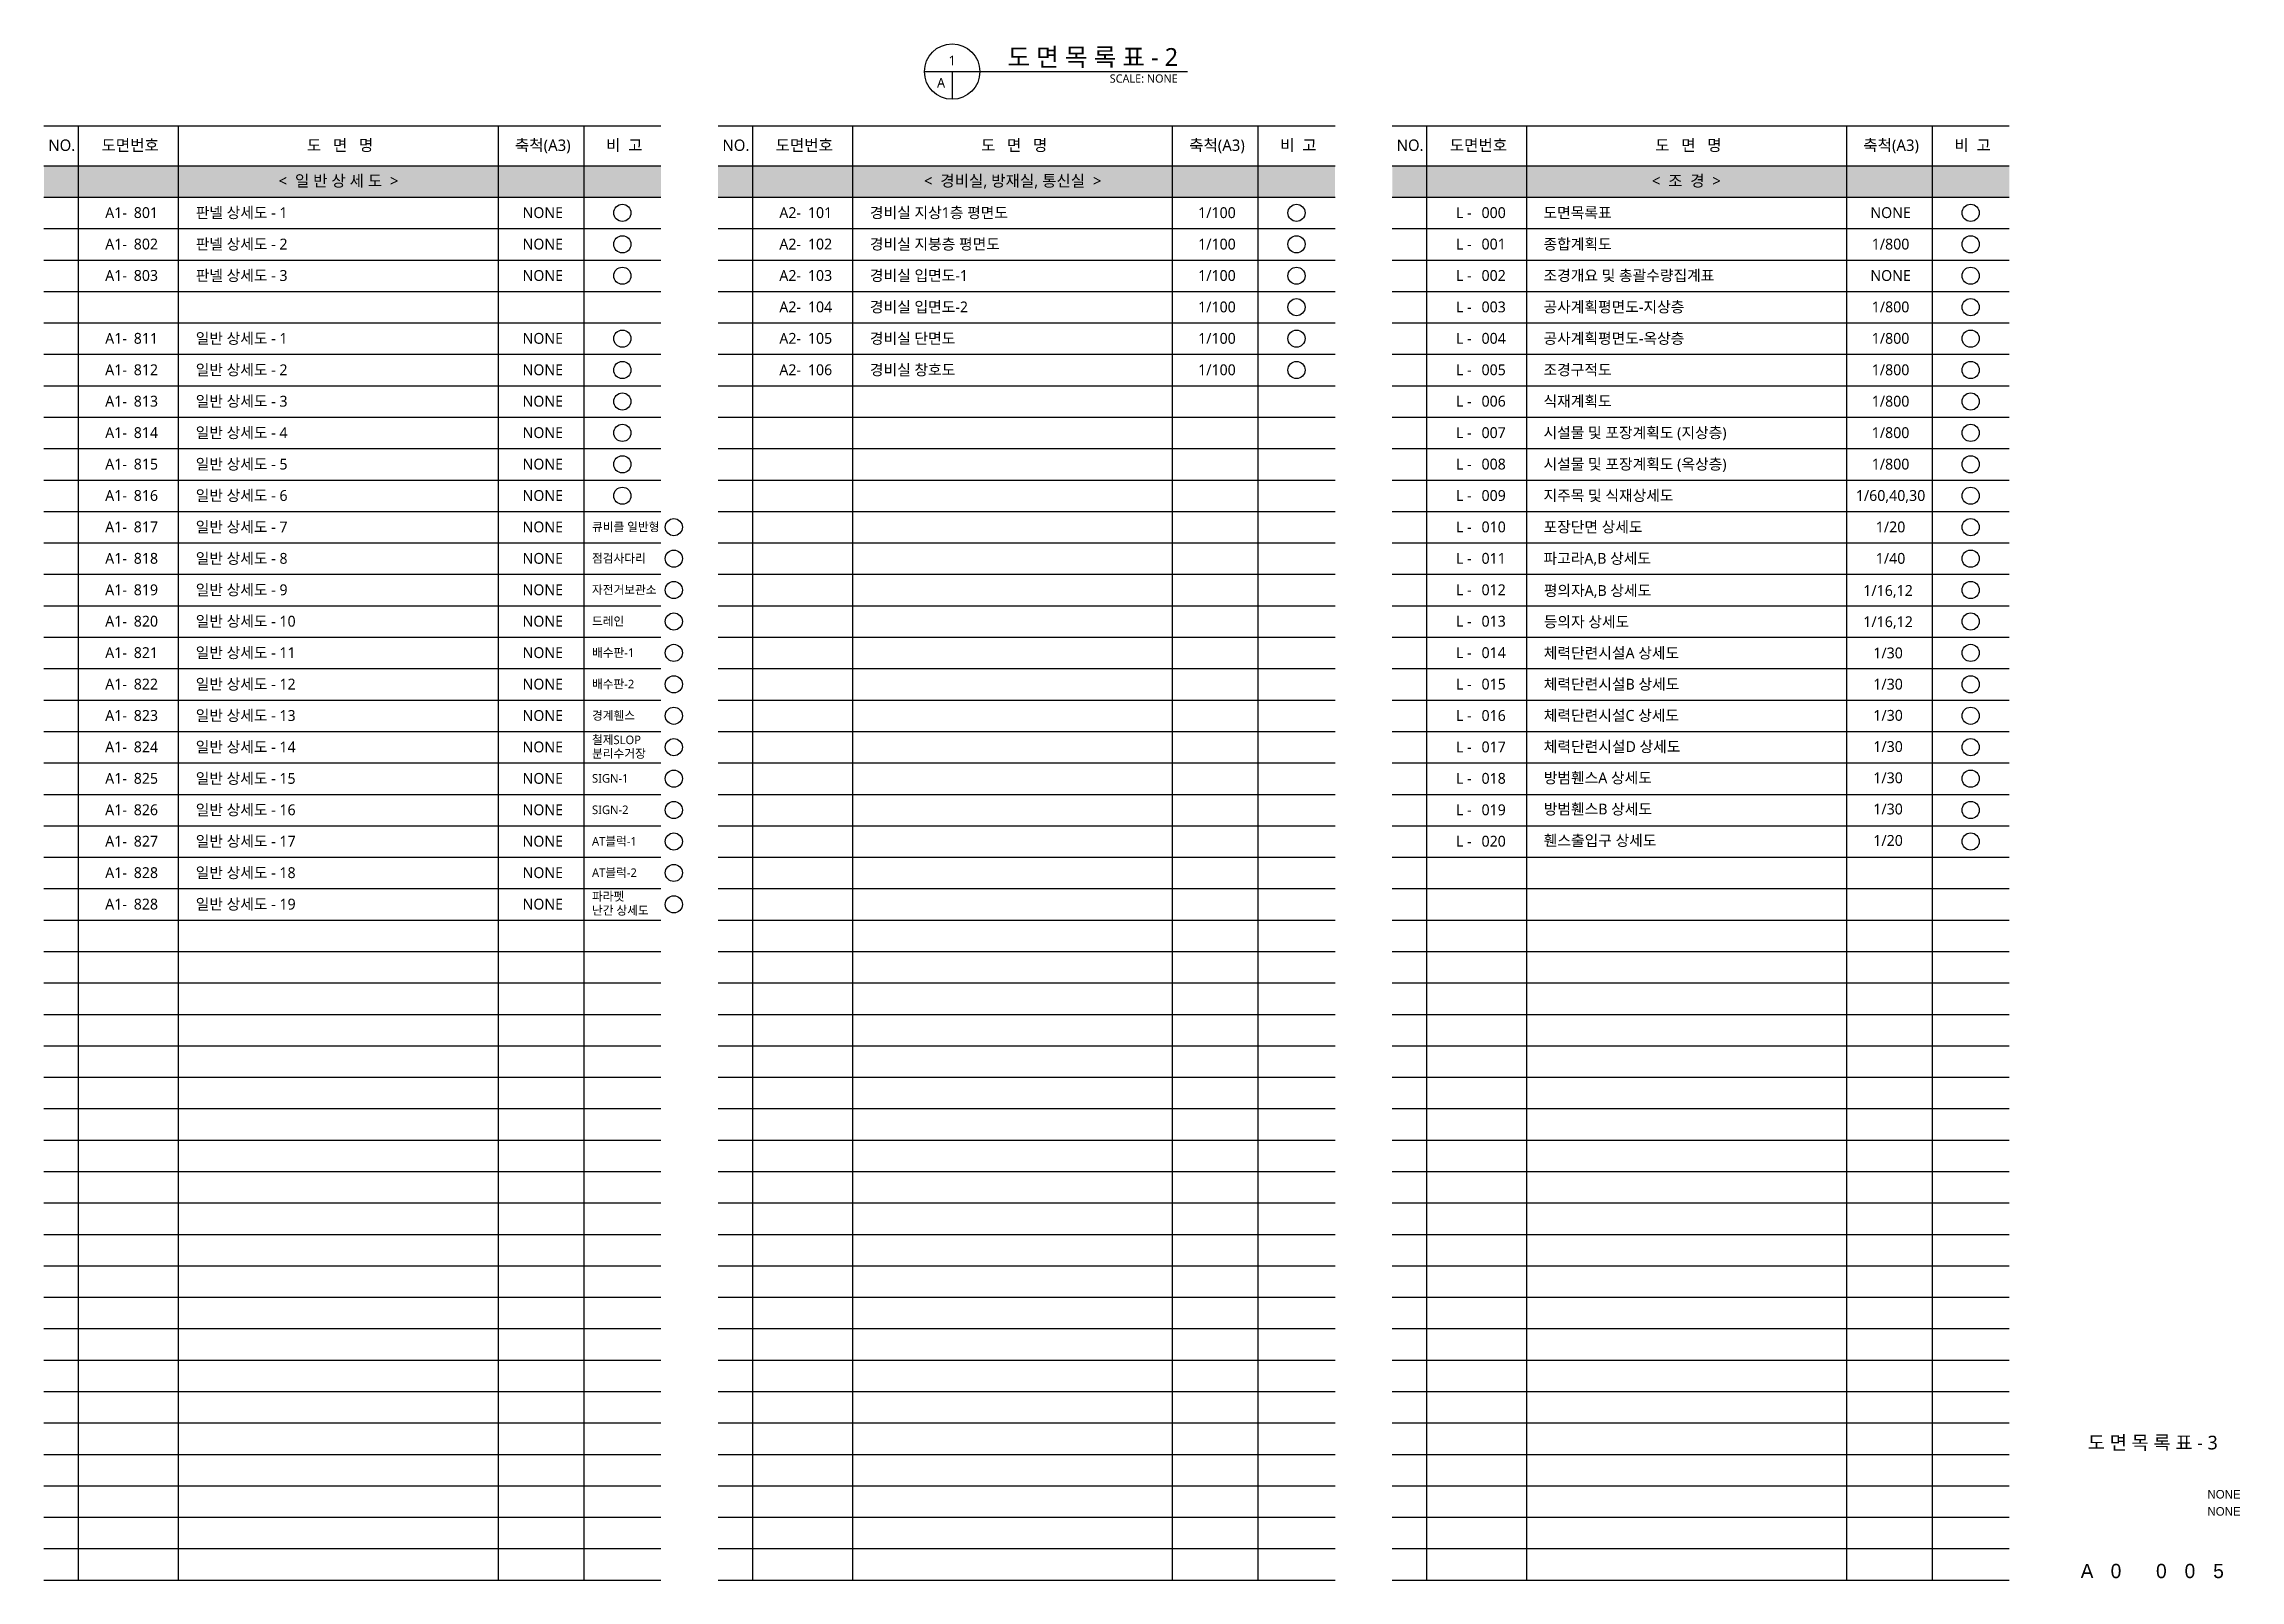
# Model space of a CAD drawing. Header units: millimetres. Extents: x 15575 to 1220811, y 9000 to 277818.
# Drawn here: x 836575 to 1220811, y 9000 to 277818 of the extents above; entities that cross this region are included whole.
import ezdxf
from ezdxf.enums import TextEntityAlignment as Align

# ---------------------------------------------------------------- set-up
doc = ezdxf.new("R2010")
doc.units = ezdxf.units.MM
doc.header["$LTSCALE"] = 1200
doc.header["$MEASUREMENT"] = 0
for name, color, linetype in [('CHART', 7, 'CONTINUOUS'), ('HAT', 253, 'CONTINUOUS'), ('SYM', 7, 'CONTINUOUS'), ('TEXT', 3, 'CONTINUOUS'), ('TEXT-TITLE', 6, 'CONTINUOUS'), ('TEXT-기입', 6, 'CONTINUOUS')]:
    doc.layers.add(name, color=color, linetype=linetype)
doc.layers.add('CHECK', color=30, linetype='CONTINUOUS', plot=False)
doc.styles.add('CGS', font='cgse', dxfattribs={"bigfont": 'cgs'})
doc.styles.add('나눔바른고딕', font='NanumBarunGothic.ttf')

msp = doc.modelspace()

# ---------------------------------------------------------------- texts
at = {"layer": 'TEXT', "style": '나눔바른고딕'}
for s, height, p in [('도 면 목 록 표 - 2', 3151.52, (1005165, 273939)), ('평의자A,B 상세도', 1900, (1098987, 181211)), ('등의자 상세도', 1900, (1098987, 175749)), ('체력단련시설A 상세도', 1900, (1098987, 170287)), ('체력단련시설B 상세도', 1900, (1098987, 164825)), ('체력단련시설C 상세도', 1900, (1098987, 159363)), ('체력단련시설D 상세도', 1900, (1098987, 153901)), ('방범휀스A 상세도', 1900, (1098987, 148439)), ('방범휀스B 상세도', 1900, (1098987, 142976)), ('휀스출입구 상세도', 1900, (1098987, 137476))]:
    msp.add_text(s, height=height, dxfattribs=at).set_placement(p)
for s, p in [('1', (995478, 274909)), ('A', (993539, 271030))]:
    msp.add_text(s, height=1697, dxfattribs=at).set_placement(p, align=Align.MIDDLE)
msp.add_text('SCALE: NONE', height=1454.55, dxfattribs=at).set_placement((1034956, 272485), align=Align.TOP_RIGHT)
for s, height, p in [('도면번호', 2000, (851657, 260091)), ('도   면   명', 2000, (888382, 260091)), ('축척(A3)', 2000, (923857, 260091)), ('비  고', 2000, (938107, 260091)), ('도면번호', 2000, (969607, 260091)), ('도   면   명', 2000, (1006332, 260091)), ('축척(A3)', 2000, (1041807, 260091)), ('비  고', 2000, (1056057, 260091)), ('도면번호', 2000, (1087557, 260091)), ('도   면   명', 2000, (1124282, 260091)), ('축척(A3)', 2000, (1159757, 260091)), ('비  고', 2000, (1174007, 260091)), ('NO.', 2000, (839701, 260091)), ('NO.', 2000, (957651, 260091)), ('NO.', 2000, (1075601, 260091)), ('<  일 반 상 세 도  >', 2000, (888123, 253866)), ('<  경비실, 방재실, 통신실  >', 2000, (1006073, 253866)), ('<  조  경  >', 2000, (1123926, 253866)), ('NONE', 1900, (923857, 248291)), ('1/100', 1900, (1041807, 248291)), ('NONE', 1900, (1159660, 248291)), ('NONE', 1900, (923857, 242791)), ('1/100', 1900, (1041807, 242791)), ('1/800', 1900, (1159660, 242791)), ('NONE', 1900, (923857, 237291)), ('1/100', 1900, (1041807, 237291)), ('NONE', 1900, (1159660, 237291)), ('1/100', 1900, (1041807, 231791)), ('1/800', 1900, (1159660, 231791)), ('NONE', 1900, (923857, 226291)), ('1/100', 1900, (1041807, 226291)), ('1/800', 1900, (1159660, 226291)), ('NONE', 1900, (923857, 220791)), ('1/100', 1900, (1041807, 220791)), ('1/800', 1900, (1159660, 220791)), ('NONE', 1900, (923857, 215291)), ('1/800', 1900, (1159660, 215291)), ('NONE', 1900, (923857, 209791)), ('1/800', 1900, (1159660, 209791)), ('NONE', 1900, (923857, 204291)), ('1/800', 1900, (1159660, 204291)), ('NONE', 1900, (923857, 198791)), ('1/60,40,30', 1900, (1159660, 198791)), ('NONE', 1900, (923857, 193291)), ('1/20', 1900, (1159660, 193291)), ('NONE', 1900, (923857, 187791)), ('1/40', 1900, (1159660, 187791)), ('NONE', 1900, (923857, 182291)), ('NONE', 1900, (923857, 176791)), ('NONE', 1900, (923857, 171291)), ('NONE', 1900, (923857, 165791)), ('NONE', 1900, (923857, 160291)), ('NONE', 1900, (923857, 154791)), ('NONE', 1900, (923857, 149291)), ('NONE', 1900, (923857, 143791)), ('NONE', 1900, (923857, 138291)), ('NONE', 1900, (923857, 132791)), ('NONE', 1900, (923857, 127291))]:
    msp.add_text(s, height=height, dxfattribs=at).set_placement(p, align=Align.MIDDLE_CENTER)
at = {"layer": 'TEXT', "color": 6, "style": '나눔바른고딕'}
for s, p in [('A1-', (849189, 248291)), ('A2-', (967139, 248291)), ('L -', (1084993, 248291)), ('A1-', (849189, 242791)), ('A2-', (967139, 242791)), ('L -', (1084993, 242791)), ('A1-', (849189, 237291)), ('A2-', (967139, 237291)), ('L -', (1084993, 237291)), ('A2-', (967139, 231791)), ('L -', (1084993, 231791)), ('A1-', (849189, 226291)), ('A2-', (967139, 226291)), ('L -', (1084993, 226291)), ('A1-', (849189, 220791)), ('A2-', (967139, 220791)), ('L -', (1084993, 220791)), ('A1-', (849189, 215291)), ('L -', (1084993, 215291)), ('A1-', (849189, 209791)), ('L -', (1084993, 209791)), ('A1-', (849189, 204291)), ('L -', (1084993, 204291)), ('A1-', (849189, 198791)), ('L -', (1084993, 198791)), ('A1-', (849189, 193291)), ('L -', (1084993, 193291)), ('A1-', (849189, 187791)), ('L -', (1084993, 187791)), ('A1-', (849189, 182291)), ('L -', (1084993, 182291)), ('A1-', (849189, 176791)), ('L -', (1084993, 176791)), ('A1-', (849189, 171291)), ('L -', (1084993, 171291)), ('A1-', (849189, 165791)), ('L -', (1084993, 165791)), ('A1-', (849189, 160291)), ('L -', (1084993, 160291)), ('A1-', (849189, 154791)), ('L -', (1084993, 154791)), ('A1-', (849189, 149291)), ('L -', (1084993, 149291)), ('A1-', (849189, 143791)), ('L -', (1084993, 143791)), ('A1-', (849189, 138291)), ('L -', (1084993, 138291)), ('A1-', (849189, 132791)), ('A1-', (849189, 127291))]:
    msp.add_text(s, height=1900, dxfattribs=at).set_placement(p, align=Align.MIDDLE_CENTER)
at = {"layer": 'TEXT', "style": '나눔바른고딕'}
for s, height, p in [('801', 1900, (852293, 248295)), ('판넬 상세도 - 1', 1900, (863135, 248291)), ('101', 1900, (970243, 248295)), ('경비실 지상1층 평면도', 1900, (981085, 248291)), ('000', 1900, (1088096, 248295)), ('도면목록표', 1900, (1098938, 248291)), ('802', 1900, (852293, 242795)), ('판넬 상세도 - 2', 1900, (863135, 242791)), ('102', 1900, (970243, 242795)), ('경비실 지붕층 평면도', 1900, (981085, 242791)), ('001', 1900, (1088096, 242795)), ('종합계획도', 1900, (1098938, 242791)), ('803', 1900, (852293, 237295)), ('판넬 상세도 - 3', 1900, (863135, 237291)), ('103', 1900, (970243, 237295)), ('경비실 입면도-1', 1900, (981085, 237291)), ('002', 1900, (1088096, 237295)), ('조경개요 및 총괄수량집계표', 1900, (1098938, 237291)), ('104', 1900, (970243, 231795)), ('경비실 입면도-2', 1900, (981085, 231791)), ('003', 1900, (1088096, 231795)), ('공사계획평면도-지상층', 1900, (1098938, 231791)), ('811', 1900, (852293, 226295)), ('일반 상세도 - 1', 1900, (863135, 226291)), ('105', 1900, (970243, 226295)), ('경비실 단면도', 1900, (981085, 226291)), ('004', 1900, (1088096, 226295)), ('공사계획평면도-옥상층', 1900, (1098938, 226291)), ('812', 1900, (852293, 220795)), ('일반 상세도 - 2', 1900, (863135, 220791)), ('106', 1900, (970243, 220795)), ('경비실 창호도', 1900, (981085, 220791)), ('005', 1900, (1088096, 220795)), ('조경구적도', 1900, (1098938, 220791)), ('813', 1900, (852293, 215295)), ('일반 상세도 - 3', 1900, (863135, 215291)), ('006', 1900, (1088096, 215295)), ('식재계획도', 1900, (1098938, 215291)), ('814', 1900, (852293, 209795)), ('일반 상세도 - 4', 1900, (863135, 209791)), ('007', 1900, (1088096, 209795)), ('시설물 및 포장계획도 (지상층)', 1900, (1098938, 209791)), ('815', 1900, (852293, 204295)), ('일반 상세도 - 5', 1900, (863135, 204291)), ('008', 1900, (1088096, 204295)), ('시설물 및 포장계획도 (옥상층)', 1900, (1098938, 204291)), ('일반 상세도 - 6', 1900, (863135, 198791)), ('지주목 및 식재상세도', 1900, (1098938, 198791)), ('816', 1900, (852293, 198795)), ('009', 1900, (1088096, 198795)), ('817', 1900, (852293, 193295)), ('일반 상세도 - 7', 1900, (863135, 193291)), ('큐비클 일반형', 1500, (932466, 193291)), ('010', 1900, (1088096, 193295)), ('포장단면 상세도', 1900, (1098938, 193291)), ('818', 1900, (852293, 187795)), ('일반 상세도 - 8', 1900, (863135, 187791)), ('점검사다리', 1500, (932466, 187791)), ('011', 1900, (1088096, 187795)), ('파고라A,B 상세도', 1900, (1098938, 187791)), ('819', 1900, (852293, 182295)), ('일반 상세도 - 9', 1900, (863135, 182291)), ('자전거보관소', 1500, (932466, 182291)), ('012', 1900, (1088096, 182295)), ('820', 1900, (852293, 176795)), ('일반 상세도 - 10', 1900, (863135, 176791)), ('드레인', 1500, (932466, 176791)), ('013', 1900, (1088096, 176795)), ('821', 1900, (852293, 171295)), ('일반 상세도 - 11', 1900, (863135, 171291)), ('배수판-1', 1500, (932466, 171291)), ('014', 1900, (1088096, 171295)), ('822', 1900, (852293, 165795)), ('일반 상세도 - 12', 1900, (863135, 165791)), ('배수판-2', 1500, (932466, 165791)), ('015', 1900, (1088096, 165795)), ('일반 상세도 - 13', 1900, (863135, 160291)), ('823', 1900, (852293, 160295)), ('경계휀스', 1500, (932466, 160291)), ('016', 1900, (1088096, 160295)), ('824', 1900, (852293, 154795)), ('일반 상세도 - 14', 1900, (863135, 154791)), ('철제SLOP', 1500, (932466, 156035)), ('분리수거장', 1500, (932466, 153635)), ('017', 1900, (1088096, 154795)), ('825', 1900, (852293, 149295)), ('일반 상세도 - 15', 1900, (863135, 149291)), ('SIGN-1', 1500, (932466, 149291)), ('018', 1900, (1088096, 149295)), ('826', 1900, (852293, 143795)), ('일반 상세도 - 16', 1900, (863135, 143791)), ('SIGN-2', 1500, (932466, 143791)), ('019', 1900, (1088096, 143795)), ('827', 1900, (852293, 138295)), ('일반 상세도 - 17', 1900, (863135, 138291)), ('AT블럭-1', 1500, (932466, 138291)), ('020', 1900, (1088096, 138295)), ('828', 1900, (852293, 132795)), ('일반 상세도 - 18', 1900, (863135, 132791)), ('AT블럭-2', 1500, (932466, 132791)), ('828', 1900, (852293, 127295)), ('일반 상세도 - 19', 1900, (863135, 127291)), ('파라펫', 1500, (932466, 128632)), ('난간 상세도', 1500, (932466, 126180))]:
    msp.add_text(s, height=height, dxfattribs=at).set_placement(p, align=Align.MIDDLE_LEFT)
for s, p in [('1/16,12', (1159226, 181218)), ('1/16,12', (1159226, 175756)), ('1/30', (1159226, 170294)), ('1/30', (1159226, 164832)), ('1/30', (1159226, 159370)), ('1/30', (1159226, 153908)), ('1/30', (1159226, 148445)), ('1/30', (1159226, 142983)), ('1/20', (1159226, 137483))]:
    msp.add_text(s, height=1900, dxfattribs=at).set_placement(p, align=Align.CENTER)
at = {"layer": 'TEXT-TITLE', "style": '나눔바른고딕'}
msp.add_text('도 면 목 록 표 - 3', height=2400, dxfattribs=at).set_placement((1205539, 31863), align=Align.CENTER)
at = {"layer": 'TEXT-기입', "style": 'CGS'}
for p in [(1215102, 22821), (1215102, 19821)]:
    msp.add_text('NONE', height=1500, dxfattribs=at).set_placement(p, align=Align.BOTTOM_LEFT)
for s, p in [('A', (1194039, 10589)), ('0', (1199102, 10589)), ('0', (1207039, 10589)), ('0', (1212039, 10589)), ('5', (1217039, 10589))]:
    msp.add_text(s, height=2500, dxfattribs=at).set_placement(p, align=Align.MIDDLE_CENTER)

# ---------------------------------------------------------------- hatches: boundary and pattern name
at = {"layer": 'HAT'}
h = msp.add_hatch(color=256, dxfattribs=at)
h.dxf.hatch_style = 1
h.paths.add_polyline_path([(944525, 251000), (836575, 251000), (836575, 256500), (944525, 256500)])
h = msp.add_hatch(color=256, dxfattribs=at)
h.dxf.hatch_style = 1
h.paths.add_polyline_path([(1062475, 251000), (954525, 251000), (954525, 256500), (1062475, 256500)])
h = msp.add_hatch(color=256, dxfattribs=at)
h.dxf.hatch_style = 1
h.paths.add_polyline_path([(1180425, 251000), (1072475, 251000), (1072475, 256500), (1180425, 256500)])

# ---------------------------------------------------------------- linework, layer by layer
at = {"layer": 'CHART', "color": 3, "ltscale": 5}
for p, q in [((836575, 263500), (944525, 263500)), ((954525, 263500), (1062475, 263500)), ((1072475, 263500), (1180425, 263500)), ((836575, 256500), (944525, 256500)), ((954525, 256500), (1062475, 256500)), ((954525, 256500), (1062475, 256500)), ((1072475, 256500), (1180425, 256500)), ((836575, 9000), (944525, 9000)), ((954525, 9000), (1062475, 9000)), ((1072475, 9000), (1180425, 9000))]:
    msp.add_line(p, q, dxfattribs=at)
at = {"layer": 'CHART', "ltscale": 5}
for p, q in [((836575, 251000), (944525, 251000)), ((954525, 251000), (1062475, 251000)), ((1072475, 251000), (1180425, 251000)), ((836575, 245500), (944525, 245500)), ((954525, 245500), (1062475, 245500)), ((1072475, 245500), (1180425, 245500)), ((836575, 240000), (944525, 240000)), ((954525, 240000), (1062475, 240000)), ((1072475, 240000), (1180425, 240000)), ((836575, 234500), (944525, 234500)), ((954525, 234500), (1062475, 234500)), ((1072475, 234500), (1180425, 234500)), ((836575, 229000), (944525, 229000)), ((954525, 229000), (1062475, 229000)), ((1072475, 229000), (1180425, 229000)), ((836575, 223500), (944525, 223500)), ((954525, 223500), (1062475, 223500)), ((1072475, 223500), (1180425, 223500)), ((836575, 218000), (944525, 218000)), ((954525, 218000), (1062475, 218000)), ((1072475, 218000), (1180425, 218000)), ((836575, 212500), (944525, 212500)), ((954525, 212500), (1062475, 212500)), ((1072475, 212500), (1180425, 212500)), ((836575, 207000), (944525, 207000)), ((954525, 207000), (1062475, 207000)), ((1072475, 207000), (1180425, 207000)), ((836575, 201500), (944525, 201500)), ((954525, 201500), (1062475, 201500)), ((1072475, 201500), (1180425, 201500)), ((836575, 196000), (944525, 196000)), ((954525, 196000), (1062475, 196000)), ((1072475, 196000), (1180425, 196000)), ((836575, 190500), (944525, 190500)), ((954525, 190500), (1062475, 190500)), ((1072475, 190500), (1180425, 190500)), ((836575, 185000), (944525, 185000)), ((954525, 185000), (1062475, 185000)), ((1072475, 185000), (1180425, 185000)), ((836575, 179500), (944525, 179500)), ((954525, 179500), (1062475, 179500)), ((1072475, 179500), (1180425, 179500)), ((836575, 174000), (944525, 174000)), ((954525, 174000), (1062475, 174000)), ((1072475, 174000), (1180425, 174000)), ((836575, 168500), (944525, 168500)), ((954525, 168500), (1062475, 168500)), ((1072475, 168500), (1180425, 168500)), ((836575, 163000), (944525, 163000)), ((954525, 163000), (1062475, 163000)), ((1072475, 163000), (1180425, 163000)), ((836575, 157500), (944525, 157500)), ((954525, 157500), (1062475, 157500)), ((1072475, 157500), (1180425, 157500)), ((836575, 152000), (944525, 152000)), ((954525, 152000), (1062475, 152000)), ((1072475, 152000), (1180425, 152000)), ((836575, 146500), (944525, 146500)), ((954525, 146500), (1062475, 146500)), ((1072475, 146500), (1180425, 146500)), ((836575, 141000), (944525, 141000)), ((954525, 141000), (1062475, 141000)), ((1072475, 141000), (1180425, 141000)), ((836575, 135500), (944525, 135500)), ((954525, 135500), (1062475, 135500)), ((1072475, 135500), (1180425, 135500)), ((836575, 130000), (944525, 130000)), ((954525, 130000), (1062475, 130000)), ((1072475, 130000), (1180425, 130000)), ((836575, 124500), (944525, 124500)), ((954525, 124500), (1062475, 124500)), ((1072475, 124500), (1180425, 124500)), ((836575, 119000), (944525, 119000)), ((954525, 119000), (1062475, 119000)), ((1072475, 119000), (1180425, 119000)), ((836575, 113500), (944525, 113500)), ((954525, 113500), (1062475, 113500)), ((1072475, 113500), (1180425, 113500)), ((836575, 108000), (944525, 108000)), ((954525, 108000), (1062475, 108000)), ((1072475, 108000), (1180425, 108000)), ((836575, 102500), (944525, 102500)), ((954525, 102500), (1062475, 102500)), ((1072475, 102500), (1180425, 102500)), ((836575, 97000), (944525, 97000)), ((954525, 97000), (1062475, 97000)), ((1072475, 97000), (1180425, 97000)), ((836575, 91500), (944525, 91500)), ((954525, 91500), (1062475, 91500)), ((1072475, 91500), (1180425, 91500)), ((836575, 86000), (944525, 86000)), ((954525, 86000), (1062475, 86000)), ((1072475, 86000), (1180425, 86000)), ((836575, 80500), (944525, 80500)), ((954525, 80500), (1062475, 80500)), ((1072475, 80500), (1180425, 80500)), ((836575, 75000), (944525, 75000)), ((954525, 75000), (1062475, 75000)), ((1072475, 75000), (1180425, 75000)), ((836575, 69500), (944525, 69500)), ((954525, 69500), (1062475, 69500)), ((1072475, 69500), (1180425, 69500)), ((836575, 64000), (944525, 64000)), ((954525, 64000), (1062475, 64000)), ((1072475, 64000), (1180425, 64000)), ((836575, 58500), (944525, 58500)), ((954525, 58500), (1062475, 58500)), ((1072475, 58500), (1180425, 58500)), ((836575, 53000), (944525, 53000)), ((954525, 53000), (1062475, 53000)), ((1072475, 53000), (1180425, 53000)), ((836575, 47500), (944525, 47500)), ((954525, 47500), (1062475, 47500)), ((1072475, 47500), (1180425, 47500)), ((836575, 42000), (944525, 42000)), ((954525, 42000), (1062475, 42000)), ((1072475, 42000), (1180425, 42000)), ((836575, 36500), (944525, 36500)), ((954525, 36500), (1062475, 36500)), ((1072475, 36500), (1180425, 36500)), ((836575, 31000), (944525, 31000)), ((954525, 31000), (1062475, 31000)), ((1072475, 31000), (1180425, 31000)), ((836575, 25500), (944525, 25500)), ((954525, 25500), (1062475, 25500)), ((1072475, 25500), (1180425, 25500)), ((836575, 20000), (944525, 20000)), ((954525, 20000), (1062475, 20000)), ((1072475, 20000), (1180425, 20000)), ((836575, 14500), (944525, 14500)), ((954525, 14500), (1062475, 14500)), ((1072475, 14500), (1180425, 14500))]:
    msp.add_line(p, q, dxfattribs=at)
for points in [[(842575, 263500), (842575, 9000)], [(860075, 263500), (860075, 9000)], [(916025, 263500), (916025, 9000)], [(931025, 263500), (931025, 9000)], [(960525, 263500), (960525, 9000)], [(978025, 263500), (978025, 9000)], [(1033975, 263500), (1033975, 9000)], [(1048975, 263500), (1048975, 9000)], [(1078475, 263500), (1078475, 9000)], [(1095975, 263500), (1095975, 9000)], [(1151925, 263500), (1151925, 9000)], [(1166925, 263500), (1166925, 9000)]]:
    msp.add_lwpolyline(points, dxfattribs=at)
at = {"layer": 'CHECK', "ltscale": 1000}
for centre in [(937775, 248250), (1055725, 248250), (1173675, 248250), (937775, 242750), (1055725, 242750), (1173675, 242750), (937775, 237250), (1055725, 237250), (1173675, 237250), (1055725, 231750), (1173675, 231750), (937775, 226250), (1055725, 226250), (1173675, 226250), (937775, 220750), (1055725, 220750), (1173675, 220750), (937775, 215250), (1173675, 215250), (937775, 209750), (1173675, 209750), (937775, 204250), (1173675, 204250), (937775, 198750), (1173675, 198750), (946778, 193250), (1173675, 193250), (946778, 187750), (1173675, 187750), (946778, 182250), (1173675, 182250), (946778, 176750), (1173675, 176750), (946778, 171250), (1173675, 171250), (946778, 165750), (1173675, 165750), (946778, 160250), (1173675, 160250), (946778, 154750), (1173675, 154750), (946778, 149250), (1173675, 149250), (946778, 143750), (1173675, 143750), (946778, 138250), (1173675, 138250), (946778, 132750), (946778, 127250)]:
    msp.add_circle(centre, 1500, dxfattribs=at)
at = {"layer": 'SYM'}
for p, q in [((990629, 272970), (1036653, 272970)), ((995478, 272970), (995478, 268121))]:
    msp.add_line(p, q, dxfattribs=at)
msp.add_circle((995478, 272970), 4848, dxfattribs=at)

msp.set_redraw_order([(e.dxf.handle, doc.entitydb.next_handle()) for e in msp.query("TEXT MTEXT ATTDEF DIMENSION ARC_DIMENSION")])  # texts and dimensions are drawn at this point

doc.saveas('drawing.dxf')
